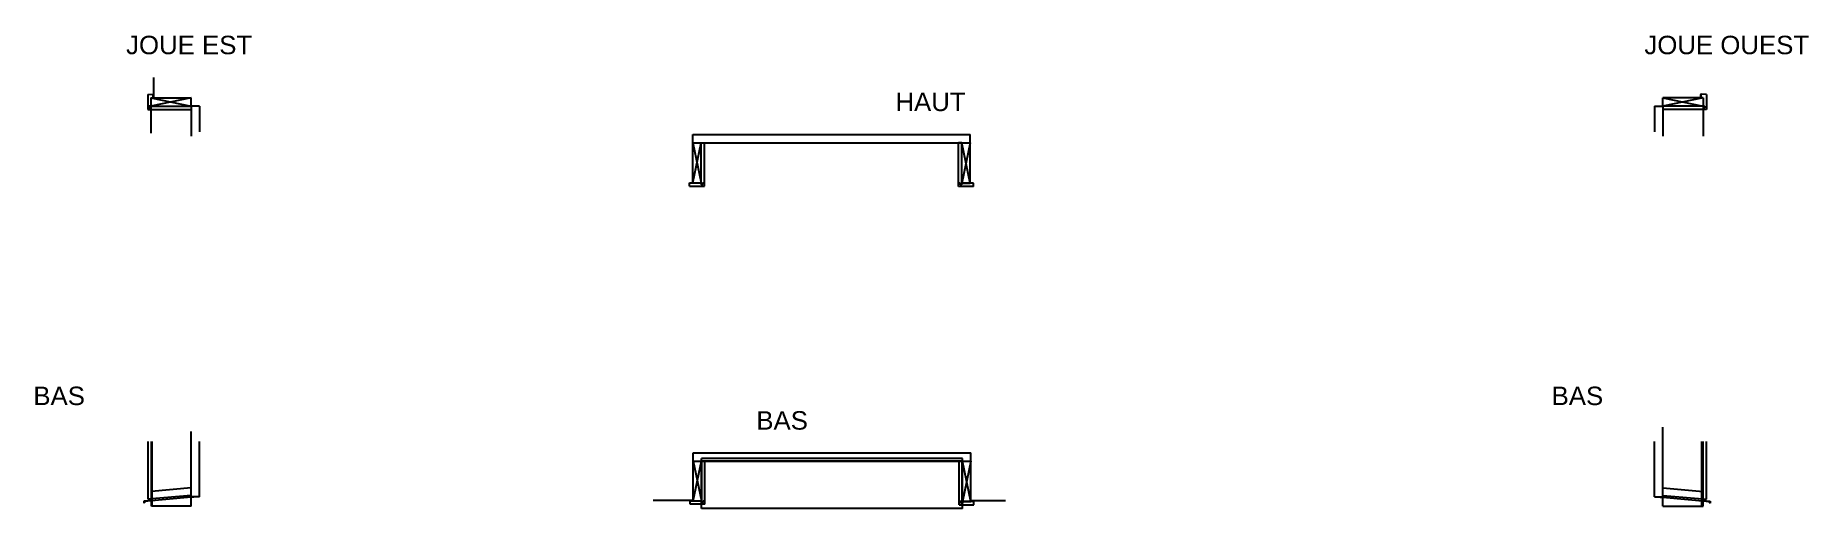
# Model space of a CAD drawing. Header units: millimetres. Extents: x -676 to 20789, y -6551 to 3706.
# Drawn here: x 11183 to 20789, y -5760 to -3199 of the extents above; entities that cross this region are included whole.
import ezdxf

# ---------------------------------------------------------------- set-up
doc = ezdxf.new("R2010")
doc.units = ezdxf.units.MM
doc.layers.get('0').update_dxf_attribs({"lineweight": 25, "true_color": 0xffffff})
for name, color, linetype, lineweight, true_color in [('0 ... Seuil', 178, 'Continuous', 25, 0x000000), ('Baie', 136, 'Continuous', 25, 0x008080), ('Compribande', 2, 'Continuous', 25, 0xffff00), ('Enduit', 42, 'Continuous', 25, 0xcd8900), ('FibreDeBois', 30, 'Continuous', 25, 0xff7f00), ('Montant Précadre', 16, 'Continuous', 25, 0x800000), ('Option Bois Brule ... OptionRecalepinage', 1, 'Continuous', 25, 0xff0000)]:
    doc.layers.add(name, color=color, linetype=linetype, lineweight=lineweight, true_color=true_color)
doc.styles.add('textstyle15', font='')
doc.styles.add('textstyle16', font='')
doc.styles.add('textstyle17', font='')
doc.styles.add('textstyle18', font='')
doc.styles.add('textstyle19', font='')
doc.styles.add('textstyle20', font='')
doc.styles.get('textstyle15').set_extended_font_data('Liberation Sans')
doc.styles.get('textstyle16').set_extended_font_data('Liberation Sans')
doc.styles.get('textstyle17').set_extended_font_data('Liberation Sans')
doc.styles.get('textstyle18').set_extended_font_data('Liberation Sans')
doc.styles.get('textstyle19').set_extended_font_data('Liberation Sans')
doc.styles.get('textstyle20').set_extended_font_data('Liberation Sans')

msp = doc.modelspace()

# ---------------------------------------------------------------- texts
at = {"char_height": 100, "attachment_point": 1}
for s, insert, style in [('JOUE EST', (11674.1, -3200), 'textstyle19'), ('JOUE OUEST', (19900, -3200), 'textstyle17'), ('HAUT', (15842.27, -3507.87), 'textstyle15'), ('BAS', (11171.51, -5100), 'textstyle20'), ('BAS', (19397.4, -5100), 'textstyle18'), ('BAS\\P', (15088.55, -5232.93), 'textstyle16')]:
    msp.add_mtext(s, dxfattribs=dict(at, insert=insert, style=style))

# ---------------------------------------------------------------- blocks, each defined once
blk = doc.blocks.new('SeuilBaie1_VueCoupeOuest')
at = {"layer": '0 ... Seuil'}
for p, q in [((-1.5, 0), (-1.5, -15)), ((-1.5, 0), (0, 0)), ((0, 0), (0, -14.9)), ((-1.5, -14.9), (-23.8, -269.4)), ((-1.5, -14.9), (48.7, -14.9)), ((48.7, -14.9), (30, -228.9)), ((-25.8, -263.8), (-32.9, -270.9)), ((-22.4, -270.9), (-32.9, -270.9)), ((-24.8, -264.9), (-29.3, -269.4)), ((-23.8, -269.4), (-29.3, -269.4)), ((-24.8, -264.9), (-25.8, -263.8)), ((-18.7, -228.9), (-22.4, -270.9)), ((-20.2, -228.9), (30, -228.9))]:
    blk.add_line(p, q, dxfattribs=at)
blk = doc.blocks.new('SeuilBaie1_VueDessus')
at = {"layer": '0 ... Seuil'}
for p, q in [((-5, -271), (-5, 0)), ((1409, 0), (-5, 0)), ((1409, -271), (1409, 0)), ((1409, -15), (-5, -15)), ((-3.5, -229), (-3.5, -15)), ((1407.5, -233), (1407.5, -15)), ((-3.5, -229), (-5, -229)), ((1409, -271), (-5, -271)), ((1409, -233), (1407.5, -233))]:
    blk.add_line(p, q, dxfattribs=at)
blk = doc.blocks.new('SeuilBaie1_VueCoupeEst')
at = {"layer": '0 ... Seuil'}
for p, q in [((1, 0), (-0.5, 0)), ((1, -14.9), (-49.2, -14.9)), ((-49.2, -14.9), (-30.1, -232.9)), ((-0.5, 0), (-0.5, -14.9)), ((1, 0), (1, -15)), ((1, -14.9), (23.3, -269.4)), ((20.1, -232.9), (-30.1, -232.9)), ((18.6, -232.9), (21.9, -270.9)), ((21.9, -270.9), (32.4, -270.9)), ((23.3, -269.4), (28.8, -269.4)), ((24.3, -264.9), (25.3, -263.8)), ((24.3, -264.9), (28.8, -269.4)), ((25.3, -263.8), (32.4, -270.9))]:
    blk.add_line(p, q, dxfattribs=at)

# ---------------------------------------------------------------- hatches: boundary and pattern name
at = {"layer": 'Compribande'}
h = msp.add_hatch(dxfattribs=at)
h.set_pattern_fill('JIS_WOOD', color=256, angle=180, style=0)
h.paths.add_polyline_path([(11822.9, -3535.63), (11819.9, -3535.63), (11819.9, -3516.1), (11822.9, -3516.1)], flags=0)
h = msp.add_hatch(dxfattribs=at)
h.set_pattern_fill('JIS_WOOD', color=256, style=0)
h.paths.add_polyline_path([(20205, -3535.63), (20208, -3535.63), (20208, -3516.1), (20205, -3516.1)], flags=0)

# ---------------------------------------------------------------- linework, layer by layer
at = {"layer": 'Baie'}
for p, q in [((12070.9, -3580.63), (12025.9, -3580.63)), ((12025.9, -3580.63), (12025.9, -3726.63)), ((12070.9, -3580.63), (12070.9, -3720.54)), ((19955, -3580.63), (20000, -3580.63)), ((19955, -3580.63), (19955, -3720.54)), ((20000, -3580.63), (20000, -3726.63)), ((14744.37, -3779), (14744.37, -3734)), ((14744.37, -3734), (16247.37, -3734)), ((16247.37, -3779), (16247.37, -3734)), ((14744.37, -3779), (16247.37, -3779)), ((12025.9, -5697.63), (12025.9, -5397.63)), ((12070.9, -5697.63), (12070.9, -5397.63)), ((14746.87, -5504.05), (14746.87, -5459.05)), ((14746.87, -5459.05), (16250.87, -5459.05)), ((16250.87, -5504.05), (16250.87, -5459.05)), ((19955, -5697.63), (19955, -5397.63)), ((20000, -5697.63), (20000, -5397.63)), ((14746.87, -5504.05), (16250.87, -5504.05)), ((12070.9, -5697.63), (12025.9, -5697.63)), ((19955, -5697.63), (20000, -5697.63))]:
    msp.add_line(p, q, dxfattribs=at)
at = {"layer": 'Compribande'}
for p, q in [((11819.9, -3535.63), (11819.9, -3516.1)), ((11819.9, -3516.1), (11822.9, -3516.1)), ((11822.9, -3535.63), (11819.9, -3535.63)), ((11822.9, -3516.1), (11822.9, -3535.63)), ((20208, -3516.1), (20205, -3516.1)), ((20205, -3516.1), (20205, -3535.63)), ((20205, -3535.63), (20208, -3535.63)), ((20208, -3535.63), (20208, -3516.1))]:
    msp.add_line(p, q, dxfattribs=at)
at = {"layer": 'Enduit'}
for p, q in [((11822.9, -3425.64), (11822.9, -3535.63)), ((11815.9, -5747.63), (11815.9, -5397.63)), ((20212, -5747.63), (20212, -5397.63)), ((14530, -5714.05), (14746.87, -5714.05)), ((16250.87, -5716.05), (16439, -5716.05))]:
    msp.add_line(p, q, dxfattribs=at)
at = {"layer": 'Montant Précadre'}
for p, q in [((11808.9, -3535.63), (12025.9, -3535.63)), ((11808.9, -3535.63), (12025.9, -3580.63)), ((12025.9, -3535.63), (11808.9, -3580.63)), ((11808.9, -3535.63), (11808.9, -3726.63)), ((12025.9, -3580.63), (12025.9, -3535.63)), ((20219, -3535.63), (20000, -3535.63)), ((20219, -3535.63), (20000, -3580.63)), ((20000, -3580.63), (20000, -3535.63)), ((20000, -3535.63), (20219, -3580.63)), ((20219, -3535.63), (20219, -3743.26)), ((11808.9, -3580.63), (12025.9, -3580.63)), ((12025.9, -3580.63), (12025.9, -3743.26)), ((20219, -3580.63), (20000, -3580.63)), ((20000, -3580.63), (20000, -3743.26)), ((14744.37, -3779), (14789.37, -3779)), ((14744.37, -3779), (14789.37, -3996)), ((14744.37, -3996), (14789.37, -3779)), ((14744.37, -3996), (14744.37, -3779)), ((14789.37, -3996), (14789.37, -3779)), ((16202.37, -3779), (16247.37, -3779)), ((16247.37, -3779), (16202.37, -3998)), ((16247.37, -3998), (16202.37, -3779)), ((16202.37, -3998), (16202.37, -3779)), ((16247.37, -3998), (16247.37, -3779)), ((14744.37, -3996), (14789.37, -3996)), ((16202.37, -3998), (16247.37, -3998)), ((11811.9, -5747.63), (11811.9, -5397.63)), ((12025.9, -5747.63), (12025.9, -5397.63)), ((20000, -5747.63), (20000, -5397.63)), ((20218, -5747.63), (20218, -5397.63)), ((14746.87, -5718.05), (14746.87, -5504.05)), ((14746.87, -5504.05), (14791.87, -5504.05)), ((14746.87, -5504.05), (14791.87, -5718.05)), ((14746.87, -5718.05), (14791.87, -5504.05)), ((14791.87, -5718.05), (14791.87, -5504.05)), ((16205.87, -5722.05), (16205.87, -5504.05)), ((16205.87, -5504.05), (16250.87, -5504.05)), ((16250.87, -5504.05), (16205.87, -5722.05)), ((16250.87, -5722.05), (16205.87, -5504.05)), ((16250.87, -5722.05), (16250.87, -5504.05)), ((12025.9, -5747.63), (11811.9, -5747.63)), ((14746.87, -5718.05), (14791.87, -5718.05)), ((16205.87, -5722.05), (16250.87, -5722.05)), ((20000, -5747.63), (20218, -5747.63))]:
    msp.add_line(p, q, dxfattribs=at)
at = {"layer": 'Option Bois Brule ... OptionRecalepinage'}
for p, q in [((11790.9, -3518.63), (11819.9, -3516.1)), ((11790.9, -3518.63), (11790.9, -3598.63)), ((11808.9, -3535.63), (11822.9, -3535.63)), ((11808.9, -3535.63), (11808.9, -3580.63)), ((11819.9, -3535.63), (11819.9, -3515.83)), ((20219, -3535.63), (20205, -3535.63)), ((20208, -3535.63), (20208, -3515.83)), ((20237, -3518.63), (20208, -3516.1)), ((20219, -3535.63), (20219, -3580.63)), ((20237, -3518.63), (20237, -3598.63)), ((11790.9, -3598.63), (12025.9, -3598.63)), ((11808.9, -3580.63), (11799.9, -3580.63)), ((11799.9, -3580.63), (11799.9, -3589.63)), ((11799.9, -3589.63), (11808.9, -3589.63)), ((11805.9, -3580.63), (12025.9, -3580.63)), ((11808.9, -3589.63), (11808.9, -3598.63)), ((20222, -3580.63), (20000, -3580.63)), ((20237, -3598.63), (20000, -3598.63)), ((20217, -3580.63), (20228, -3580.63)), ((20219, -3589.63), (20219, -3598.63)), ((20228, -3589.63), (20219, -3589.63)), ((20228, -3580.63), (20228, -3589.63)), ((14789.37, -3779.13), (14807.37, -3779)), ((14789.37, -4005), (14789.37, -3779)), ((14807.37, -4014), (14807.37, -3779)), ((16202.37, -3779.13), (16184.37, -3779)), ((16184.37, -4016), (16184.37, -3779)), ((16202.37, -4007), (16202.37, -3779)), ((14727.37, -4014), (14727.37, -3996)), ((14727.37, -3996), (14789.37, -3996)), ((14727.37, -4014), (14807.37, -4014)), ((14789.37, -4005), (14798.37, -4005)), ((14798.37, -3996), (14807.37, -3996)), ((14798.37, -4005), (14798.37, -3996)), ((16193.37, -3998), (16184.37, -3998)), ((16264.37, -4016), (16184.37, -4016)), ((16193.37, -4007), (16193.37, -3998)), ((16202.37, -4007), (16193.37, -4007)), ((16264.37, -3998), (16202.37, -3998)), ((16264.37, -4016), (16264.37, -3998)), ((12025.9, -5689.1), (12025.9, -5343.39)), ((20000, -5689.1), (20000, -5319.5)), ((11793.9, -5709.4), (11793.9, -5397.63)), ((20236, -5709.75), (20236, -5397.63)), ((14791.87, -5504.05), (14813.87, -5504.05)), ((14809.87, -5736.05), (14809.87, -5504.05)), ((16187.87, -5740.05), (16187.87, -5504.05)), ((12025.9, -5689.1), (11793.9, -5709.4)), ((14729.87, -5718.05), (14791.87, -5718.05)), ((14729.87, -5736.05), (14729.87, -5718.05)), ((14809.87, -5736.05), (14729.87, -5736.05)), ((14791.87, -5718.05), (14791.87, -5727.05)), ((14791.87, -5727.05), (14800.87, -5727.05)), ((14800.87, -5718.05), (14809.87, -5718.05)), ((14800.87, -5727.05), (14800.87, -5718.05)), ((16196.87, -5722.05), (16187.87, -5722.05)), ((16187.87, -5740.05), (16267.87, -5740.05)), ((16196.87, -5731.05), (16196.87, -5722.05)), ((16205.87, -5731.05), (16196.87, -5731.05)), ((16205.87, -5722.05), (16205.87, -5731.05)), ((16267.87, -5722.05), (16205.87, -5722.05)), ((16267.87, -5740.05), (16267.87, -5722.05)), ((20000, -5689.1), (20236, -5709.75))]:
    msp.add_line(p, q, dxfattribs=at)

# ---------------------------------------------------------------- block references
at = {"layer": '0 ... Seuil'}
msp.add_blockref('SeuilBaie1_VueDessus', (14796.87, -5489.05), dxfattribs=at)
at = {"layer": '0 ... Seuil', "yscale": -1, "rotation": 270}
msp.add_blockref('SeuilBaie1_VueCoupeEst', (19985, -5698.13), dxfattribs=at)
at = {"layer": 'FibreDeBois', "yscale": -1, "rotation": 90}
msp.add_blockref('SeuilBaie1_VueCoupeOuest', (12040.9, -5697.63), dxfattribs=at)

msp.set_redraw_order([(e.dxf.handle, doc.entitydb.next_handle()) for e in msp.query("TEXT MTEXT ATTDEF DIMENSION ARC_DIMENSION")])  # texts and dimensions are drawn at this point

doc.saveas('drawing.dxf')
